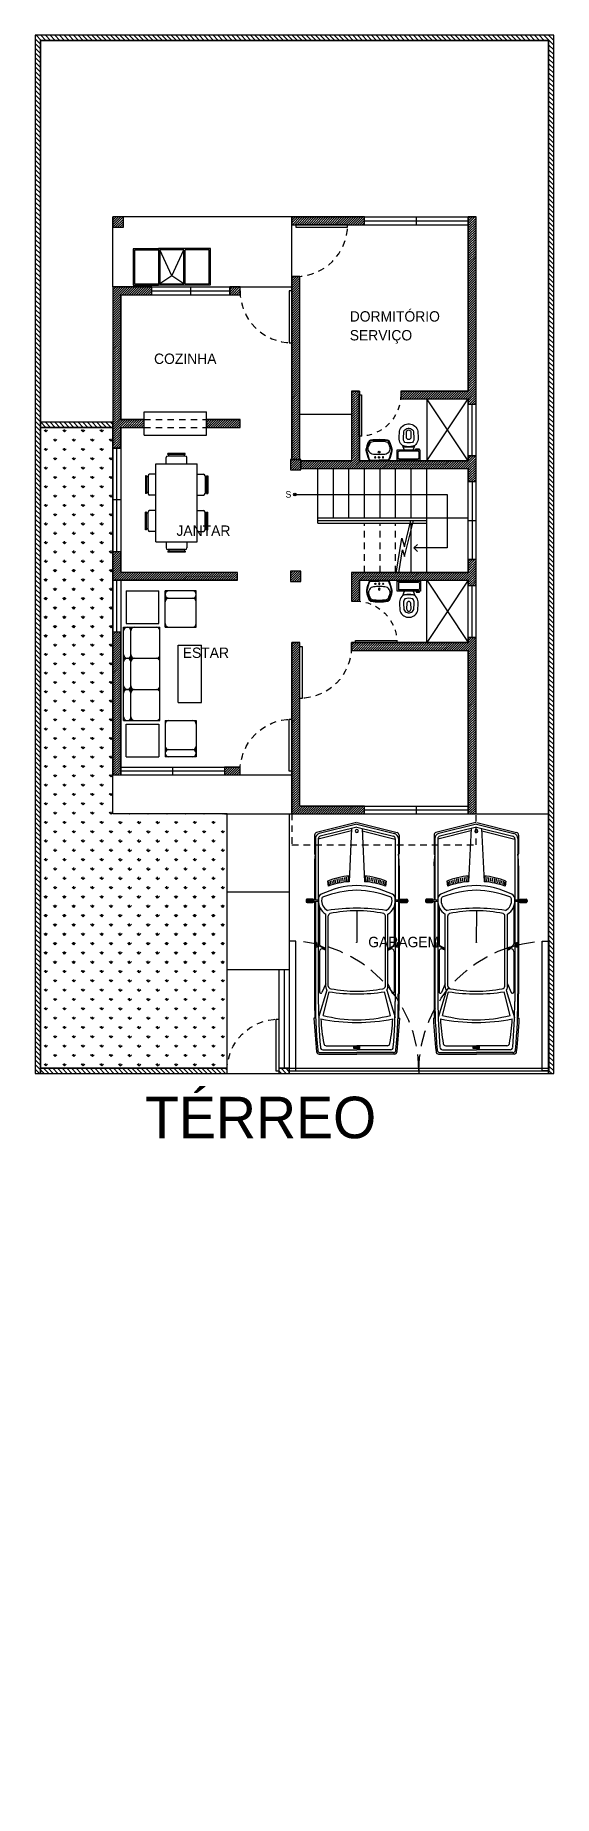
# Model space of a CAD drawing. Extents: x 200 to 603, y 80 to 468.
# Drawn here: x 200.32 to 210.32, y 126.61 to 160.52 of the extents above; entities that cross this region are included whole.
import ezdxf
from ezdxf.enums import TextEntityAlignment as Align

# ---------------------------------------------------------------- set-up
doc = ezdxf.new("R2010")
doc.units = 0
for name, pattern in [('CONTINUA', [0]), ('DASHED', [19.05, 12.7, -6.35]), ('RAYITAS', [0.375, 0.25, -0.125])]:
    doc.linetypes.add(name, pattern=pattern)
doc.layers.get('0').update_dxf_attribs({"linetype": 'CONTINUOUS'})
for name, color, linetype in [('PAREDES', 6, 'CONTINUOUS'), ('SANITARIOSYMUEBLES', 4, 'CONTINUA'), ('TEXTO', 5, 'CONTINUOUS')]:
    doc.layers.add(name, color=color, linetype=linetype)
doc.styles.add('ROMAND', font='romand', dxfattribs={"height": 0.175})
doc.styles.get("Standard").update_dxf_attribs({"font": 'stylu.ttf', "height": 0.45})
doc.styles.add('STYLE1', font='stylu.ttf', dxfattribs={"height": 0.2})
pattern_1 = [(45, (0.979372, 0.395515), (-0.0224506403, 0.0224506403), [])]
pattern_2 = [(135, (0.97937, 0.395515), (-0.04490128, -0.04490128), [])]

msp = doc.modelspace()

# ---------------------------------------------------------------- texts
at = {"style": 'STYLE1'}
for s, height, p in [('DORMITÓRIO', 0.2, (206.381, 155.005)), ('SERVIÇO', 0.2, (206.381, 154.642)), ('COZINHA', 0.2, (202.608, 154.189)), ('JANTAR', 0.2, (203.04, 150.878)), ('ESTAR', 0.2, (203.161, 148.526)), ('GARAGEM', 0.2, (206.738, 142.954)), ('TÉRREO', 0.8, (202.434, 139.274))]:
    msp.add_text(s, height=height, dxfattribs=at).set_placement(p)
at = {"char_height": 0.175, "attachment_point": 6, "style": 'ROMAND'}
for insert in [(207.384, 126.607), (207.897, 126.607)]:
    msp.add_mtext('\\A1;', dxfattribs=dict(at, insert=insert))
at = {"layer": 'TEXTO', "color": 7}
msp.add_text('S', height=0.125, dxfattribs=at).set_placement((205.198, 151.614), align=Align.CENTER)

# ---------------------------------------------------------------- blocks, each defined once
blk = doc.blocks.new('PUERTAS')
at = {"color": 1}
blk.add_lwpolyline([(131.117, 63.342), (132.117, 63.342), (132.117, 63.392), (131.117, 63.392)], close=True, dxfattribs=at)
at = {"color": 1, "linetype": 'DASHED', "ltscale": 0.01}
blk.add_arc((132.117, 63.342), 1, 90, 180, dxfattribs=at)
blk = doc.blocks.new('SANITARIO')
at = {"color": 4}
for points in [[(103.724, 85.832), (103.724, 86.281)], [(103.724, 86.281), (103.916, 86.281)], [(103.748, 86.249), (103.746, 86.238)], [(103.746, 85.875), (103.746, 86.238)], [(103.756, 86.257), (103.748, 86.249)], [(103.767, 86.26), (103.756, 86.257)], [(103.767, 86.26), (103.874, 86.26)], [(103.884, 86.257), (103.874, 86.26)], [(103.892, 86.249), (103.884, 86.257)], [(103.895, 86.238), (103.892, 86.249)], [(103.895, 86.238), (103.895, 85.875)], [(103.916, 86.281), (103.916, 85.832)], [(103.927, 86.217), (103.916, 86.217)], [(103.916, 86.196), (103.938, 86.196)], [(103.916, 86.142), (104.002, 86.174)], [(103.938, 86.26), (103.927, 86.26)], [(103.927, 86.26), (103.927, 86.217)], [(103.938, 86.196), (103.938, 86.26)], [(104.002, 86.174), (103.99, 86.136)], [(104.022, 86.194), (104.002, 86.174)], [(104.045, 86.211), (104.022, 86.194)], [(104.071, 86.224), (104.045, 86.211)], [(104.084, 86.145), (104.066, 86.131)], [(104.098, 86.233), (104.071, 86.224)], [(104.105, 86.154), (104.084, 86.145)], [(104.126, 86.238), (104.098, 86.233)], [(104.127, 86.158), (104.105, 86.154)], [(104.154, 86.238), (104.126, 86.238)], [(104.149, 86.157), (104.127, 86.158)], [(104.271, 86.152), (104.149, 86.157)], [(104.283, 86.233), (104.154, 86.238)], [(104.291, 86.142), (104.271, 86.152)], [(104.31, 86.225), (104.283, 86.233)], [(104.335, 86.212), (104.31, 86.225)], [(104.358, 86.195), (104.335, 86.212)], [(104.379, 86.175), (104.358, 86.195)], [(104.395, 86.152), (104.379, 86.175)], [(104.408, 86.126), (104.395, 86.152)], [(103.916, 85.832), (103.724, 85.832)], [(103.746, 85.875), (103.748, 85.864)], [(103.748, 85.864), (103.756, 85.857)], [(103.756, 85.857), (103.767, 85.854)], [(103.767, 85.854), (103.874, 85.854)], [(103.874, 85.854), (103.884, 85.857)], [(103.884, 85.857), (103.892, 85.864)], [(103.892, 85.864), (103.895, 85.875)], [(104.002, 85.939), (103.916, 85.971)], [(103.981, 85.971), (103.981, 86.142)], [(103.981, 86.142), (103.991, 86.142)], [(103.983, 86.097), (103.981, 86.057)], [(103.981, 86.057), (103.983, 86.017)], [(103.991, 85.971), (103.981, 85.971)], [(103.99, 86.136), (103.983, 86.097)], [(103.983, 86.017), (103.99, 85.977)], [(103.99, 85.977), (104.002, 85.939)], [(104.002, 85.939), (104.022, 85.919)], [(104.022, 85.919), (104.045, 85.902)], [(104.045, 85.902), (104.071, 85.889)], [(104.058, 86.094), (104.055, 86.057)], [(104.055, 86.057), (104.058, 86.019)], [(104.066, 86.131), (104.058, 86.094)], [(104.058, 86.019), (104.066, 85.982)], [(104.066, 85.982), (104.084, 85.969)], [(104.071, 85.889), (104.098, 85.88)], [(104.084, 85.969), (104.105, 85.959)], [(104.098, 85.88), (104.126, 85.875)], [(104.105, 85.959), (104.127, 85.955)], [(104.121, 86.07), (104.119, 86.057)], [(104.119, 86.057), (104.121, 86.043)], [(104.128, 86.082), (104.121, 86.07)], [(104.121, 86.043), (104.128, 86.032)], [(104.126, 85.875), (104.154, 85.875)], [(104.127, 85.955), (104.149, 85.956)], [(104.137, 86.091), (104.128, 86.082)], [(104.128, 86.032), (104.137, 86.022)], [(104.149, 86.097), (104.137, 86.091)], [(104.137, 86.022), (104.149, 86.016)], [(104.262, 86.099), (104.149, 86.097)], [(104.149, 86.016), (104.262, 86.014)], [(104.149, 85.956), (104.271, 85.961)], [(104.154, 85.875), (104.283, 85.88)], [(104.275, 86.097), (104.262, 86.099)], [(104.262, 86.014), (104.275, 86.016)], [(104.271, 85.961), (104.291, 85.971)], [(104.287, 86.091), (104.275, 86.097)], [(104.275, 86.016), (104.287, 86.022)], [(104.283, 85.88), (104.31, 85.889)], [(104.297, 86.082), (104.287, 86.091)], [(104.287, 86.022), (104.297, 86.032)], [(104.308, 86.128), (104.291, 86.142)], [(104.291, 85.971), (104.308, 85.986)], [(104.303, 86.07), (104.297, 86.082)], [(104.297, 86.032), (104.303, 86.043)], [(104.305, 86.057), (104.303, 86.07)], [(104.303, 86.043), (104.305, 86.057)], [(104.322, 86.11), (104.308, 86.128)], [(104.308, 85.986), (104.322, 86.003)], [(104.31, 85.889), (104.335, 85.902)], [(104.331, 86.09), (104.322, 86.11)], [(104.322, 86.003), (104.331, 86.024)], [(104.336, 86.068), (104.331, 86.09)], [(104.331, 86.024), (104.336, 86.045)], [(104.335, 85.902), (104.358, 85.918)], [(104.336, 86.045), (104.336, 86.068)], [(104.358, 85.918), (104.379, 85.938)], [(104.379, 85.938), (104.395, 85.962)], [(104.395, 85.962), (104.408, 85.987)], [(104.417, 86.099), (104.408, 86.126)], [(104.408, 85.987), (104.417, 86.014)], [(104.422, 86.071), (104.417, 86.099)], [(104.417, 86.014), (104.422, 86.042)], [(104.422, 86.042), (104.422, 86.071)]]:
    blk.add_lwpolyline(points, dxfattribs=at)
blk = doc.blocks.new('AQ-L2')
at = {"layer": 'SANITARIOSYMUEBLES'}
for p, q in [((-0.245, 0), (0, 0)), ((0.245, 0), (0, 0)), ((-0.245, -0.405), (-0.267, -0.344)), ((0.245, -0.405), (0.267, -0.344))]:
    blk.add_line(p, q, dxfattribs=at)
for centre in [(-0.1, -0.07), (0.1, -0.07)]:
    blk.add_circle(centre, 0.015, dxfattribs=at)
for centre, radius, start, end in [((-0.245, -0.012), 0.012, 90, 157.9703), ((-0.229, -0.012), 0.012, 90, 157.7168), ((0.229, -0.012), 0.012, 22.2832, 90), ((0.245, -0.012), 0.012, 22.0297, 90), ((-0.257, -0.259), 0.073, 168.0989, 193.4943), ((1.041, -0.533), 1.4, 157.9703, 168.0989), ((1.033, 0.051), 1.4, 193.4943, 201.7942), ((-0.257, -0.259), 0.058, 166.9973, 194.5958), ((1.041, -0.533), 1.385, 157.7168, 168.0989), ((1.033, 0.051), 1.385, 193.5404, 201.7942), ((-0.129, -0.293), 0.147, 95.9278, 200.2492), ((-0.142, -0.367), 0.11, 200.2492, 263.1661), ((0, -1.539), 1.4, 90, 95.9278), ((0, -0.205), 0.024, 90, 270), ((0, -0.07), 0.0175, 90, 270), ((0, -0.07), 0.0175, 270, 90), ((0, -1.539), 1.4, 84.0722, 90), ((0, -0.205), 0.024, 270, 90), ((0.129, -0.293), 0.147, 339.7508, 84.0722), ((0.142, -0.367), 0.11, 276.8339, 339.7508), ((-1.041, -0.533), 1.385, 11.9011, 22.2832), ((-1.033, 0.051), 1.385, 338.2058, 346.4596), ((-1.041, -0.533), 1.4, 11.9011, 22.0297), ((-1.033, 0.051), 1.4, 338.2058, 346.5057), ((0.257, -0.259), 0.058, 345.4042, 13.0027), ((0.257, -0.259), 0.073, 346.5057, 11.9011), ((-0.199, -0.442), 0.073, 201.7942, 261.3738), ((-0.199, -0.442), 0.058, 201.7942, 261.3738), ((0, 0.87), 1.4, 261.3738, 270), ((0, 0.87), 1.385, 261.3738, 270), ((0, 0.815), 1.3, 263.1661, 270), ((0, 0.815), 1.3, 270, 276.8339), ((0, 0.87), 1.385, 270, 278.6262), ((0, 0.87), 1.4, 270, 278.6262), ((0.199, -0.442), 0.058, 278.6262, 338.2058), ((0.199, -0.442), 0.073, 278.6262, 338.2058)]:
    blk.add_arc(centre, radius, start, end, dxfattribs=at)
blk = doc.blocks.new('LAVABO1')
at = {"color": 7}
blk.add_blockref('AQ-L2', (0, 0), dxfattribs=at)
blk = doc.blocks.new('LAVADERO')
at = {"layer": 'SANITARIOSYMUEBLES'}
for p, q in [((109.811, 133.891), (109.811, 132.891)), ((110.511, 133.891), (109.811, 133.891)), ((109.836, 133.866), (109.836, 133.403)), ((110.486, 133.866), (109.836, 133.866)), ((110.486, 133.403), (110.486, 133.866)), ((110.511, 132.891), (110.511, 133.891)), ((110.486, 133.403), (109.836, 133.403)), ((110.336, 133.147), (109.836, 133.378)), ((109.836, 133.378), (109.836, 132.916)), ((110.486, 133.378), (109.836, 133.378)), ((110.486, 133.378), (110.336, 133.147)), ((110.486, 132.916), (110.486, 133.378)), ((110.336, 133.147), (109.836, 132.916)), ((110.336, 133.147), (110.486, 132.916)), ((109.811, 132.891), (110.511, 132.891)), ((109.836, 132.916), (110.486, 132.916))]:
    blk.add_line(p, q, dxfattribs=at)
blk = doc.blocks.new('Rcochepl')
at = {"color": 3}
for p, q in [((-0.025, 2.382), (-0.795, 2.189)), ((-0.01, 2.382), (0.76, 2.189)), ((-0.833, 2.141), (-0.833, 1.781)), ((-0.817, 2.075), (-0.817, 0.892)), ((-0.122, 2.221), (-0.76, 2.062)), ((-0.76, 2.07), (-0.76, -1.063)), ((-0.017, 2.353), (-0.742, 2.172)), ((-0.017, 2.295), (-0.722, 2.119)), ((-0.12, 2.269), (-0.166, 1.243)), ((-0.017, 2.353), (0.707, 2.172)), ((-0.017, 2.295), (0.688, 2.119)), ((0.085, 2.269), (0.131, 1.243)), ((0.088, 2.221), (0.725, 2.062)), ((0.725, 2.07), (0.725, -1.063)), ((0.783, 2.075), (0.783, 0.89)), ((0.798, 2.141), (0.798, 1.781)), ((-0.833, 1.548), (-0.833, 0.89)), ((0.798, 1.548), (0.798, 0.888)), ((-0.584, 1.254), (-0.57, 1.159)), ((-0.562, 1.243), (-0.553, 1.185)), ((-0.534, 1.253), (-0.525, 1.194)), ((-0.501, 1.262), (-0.492, 1.206)), ((-0.47, 1.274), (-0.461, 1.212)), ((-0.441, 1.287), (-0.428, 1.221)), ((-0.401, 1.296), (-0.392, 1.229)), ((-0.366, 1.304), (-0.359, 1.233)), ((-0.327, 1.311), (-0.323, 1.247)), ((-0.292, 1.32), (-0.289, 1.253)), ((-0.254, 1.327), (-0.25, 1.254)), ((-0.221, 1.333), (-0.216, 1.251)), ((-0.183, 1.335), (-0.183, 1.259)), ((0.148, 1.335), (0.148, 1.259)), ((0.186, 1.333), (0.181, 1.251)), ((0.219, 1.327), (0.216, 1.254)), ((0.257, 1.32), (0.254, 1.253)), ((0.292, 1.311), (0.288, 1.247)), ((0.332, 1.304), (0.325, 1.233)), ((0.366, 1.296), (0.358, 1.229)), ((0.406, 1.287), (0.394, 1.221)), ((0.435, 1.274), (0.427, 1.212)), ((0.466, 1.262), (0.458, 1.206)), ((0.499, 1.253), (0.491, 1.194)), ((0.527, 1.243), (0.518, 1.185)), ((0.549, 1.254), (0.536, 1.159)), ((-0.997, 0.886), (-0.997, 0.866)), ((-0.847, 0.883), (-0.997, 0.883)), ((-0.847, 0.868), (-0.997, 0.868)), ((-0.849, 0.896), (-0.995, 0.896)), ((-0.849, 0.858), (-0.995, 0.858)), ((-0.852, 0.853), (-0.992, 0.853)), ((-0.853, 0.9), (-0.991, 0.9)), ((-0.855, 0.85), (-0.989, 0.85)), ((-0.857, 0.903), (-0.987, 0.903)), ((-0.859, 0.848), (-0.985, 0.848)), ((-0.861, 0.905), (-0.983, 0.905)), ((-0.867, 0.906), (-0.977, 0.906)), ((-0.977, 0.846), (-0.867, 0.846)), ((-0.847, 0.866), (-0.847, 0.886)), ((-0.833, 0.865), (-0.833, -0.917)), ((-0.817, 0.865), (-0.817, -0.917)), ((-0.737, 0.759), (-0.737, 0.048)), ((-0.017, 0.683), (-0.018, 0.08)), ((0.703, 0.759), (0.703, 0.048)), ((0.783, 0.863), (0.783, -0.917)), ((0.798, 0.863), (0.798, -0.917)), ((0.813, 0.864), (0.813, 0.884)), ((0.813, 0.881), (0.963, 0.88)), ((0.813, 0.865), (0.963, 0.865)), ((0.814, 0.856), (0.961, 0.856)), ((0.815, 0.894), (0.96, 0.893)), ((0.817, 0.851), (0.958, 0.851)), ((0.819, 0.898), (0.957, 0.898)), ((0.821, 0.848), (0.954, 0.847)), ((0.823, 0.901), (0.953, 0.901)), ((0.825, 0.845), (0.95, 0.845)), ((0.827, 0.903), (0.949, 0.903)), ((0.833, 0.904), (0.943, 0.904)), ((0.943, 0.844), (0.833, 0.844)), ((0.963, 0.884), (0.963, 0.864)), ((-0.617, -0.781), (-0.617, 0.617)), ((-0.567, -0.767), (-0.567, 0.583)), ((0.533, -0.767), (0.533, 0.583)), ((0.583, -0.781), (0.583, 0.617)), ((-0.795, 0.075), (-0.805, 0.075)), ((-0.805, 0.075), (-0.805, 0.005)), ((-0.805, 0.005), (-0.795, 0.005)), ((-0.803, 0.075), (-0.803, 0.005)), ((-0.8, 0.075), (-0.8, 0.005)), ((-0.798, 0.075), (-0.798, 0.005)), ((-0.795, 0.005), (-0.795, 0.075)), ((-0.617, -0.06), (-0.76, 0.013)), ((-0.617, -0.044), (-0.71, 0.003)), ((0.583, -0.06), (0.725, 0.013)), ((0.583, -0.044), (0.675, 0.003)), ((0.76, 0.075), (0.77, 0.075)), ((0.76, 0.005), (0.76, 0.075)), ((0.77, 0.005), (0.76, 0.005)), ((0.763, 0.075), (0.763, 0.005)), ((0.766, 0.075), (0.766, 0.005)), ((0.768, 0.075), (0.768, 0.005)), ((0.77, 0.075), (0.77, 0.005)), ((-0.737, -0.098), (-0.737, -0.881)), ((-0.617, -0.077), (-0.665, -0.053)), ((0.583, -0.077), (0.63, -0.053)), ((0.703, -0.098), (0.703, -0.881)), ((-0.594, -0.846), (-0.754, -1.37)), ((-0.617, -0.724), (-0.689, -0.891)), ((-0.669, -1.331), (-0.551, -0.877)), ((0.634, -1.331), (0.517, -0.877)), ((0.559, -0.846), (0.719, -1.37)), ((0.583, -0.724), (0.655, -0.891)), ((-0.811, -1.387), (-0.845, -1.387)), ((0.777, -1.387), (0.81, -1.387)), ((-0.671, -1.993), (-0.017, -1.993)), ((-0.606, -1.916), (-0.017, -1.916)), ((-0.076, -1.972), (-0.076, -1.916)), ((-0.017, -1.93), (-0.076, -1.93)), ((-0.017, -1.941), (-0.076, -1.941)), ((-0.017, -1.951), (-0.076, -1.951)), ((-0.017, -1.962), (-0.076, -1.962)), ((-0.017, -1.972), (-0.076, -1.972)), ((0.571, -1.916), (-0.017, -1.916)), ((-0.017, -1.93), (0.041, -1.93)), ((-0.017, -1.941), (0.041, -1.941)), ((-0.017, -1.951), (0.041, -1.951)), ((-0.017, -1.962), (0.041, -1.962)), ((-0.017, -1.972), (0.041, -1.972)), ((0.636, -1.993), (-0.017, -1.993)), ((0.041, -1.972), (0.041, -1.916)), ((-0.744, -2.076), (-0.017, -2.076)), ((-0.722, -2.047), (-0.017, -2.047)), ((0.687, -2.047), (-0.017, -2.047)), ((0.71, -2.076), (-0.017, -2.076))]:
    blk.add_line(p, q, dxfattribs=at)
blk.add_circle((-0.018, 0.075), 0.005, dxfattribs=at)
for centre, radius, start, end in [((-0.783, 2.141), 0.05, 104.0361, 180), ((-0.717, 2.075), 0.1, 104.0361, 180), ((-0.71, 2.07), 0.05, 104.036, 180), ((-0.017, 2.219), 0.03, 90, 270), ((-0.017, 2.219), 0.03, 270, 90), ((0.675, 2.07), 0.05, 0, 75.964), ((0.683, 2.075), 0.1, 0, 75.9639), ((0.748, 2.141), 0.05, 0, 75.9639), ((-0.822, 1.781), 0.0109, 180.8041, 295.3425), ((0.332, 1.579), 1.166, 170.5096, 181.5563), ((0.787, 1.781), 0.0109, 244.6576, 359.196), ((-0.367, 1.579), 1.166, 358.4437, 9.4904), ((0.041, -0.527), 1.7, 91.9639, 115.9865), ((0.041, -0.902), 1.983, 91.6727, 110.7397), ((-0.057, -0.04), 1.397, 94.333, 112.1703), ((-0.055, -0.288), 1.536, 94.1843, 109.5818), ((-0.076, -0.527), 1.7, 64.0134, 88.036), ((-0.075, -0.902), 1.983, 69.2601, 88.3272), ((0.022, -0.04), 1.397, 67.8297, 85.667), ((0.021, -0.288), 1.536, 70.4182, 85.8157), ((-0.977, 0.886), 0.02, 90, 180), ((-0.977, 0.866), 0.02, 180, 270), ((-0.867, 0.886), 0.02, 0, 90), ((-0.867, 0.866), 0.02, 270, 0), ((-0.807, 0.684), 0.208, 77.1289, 101.1769), ((-0.826, 0.588), 0.277, 76.2245, 94.3475), ((-0.66, 0.911), 0.1, 115.9865, 190.4193), ((-0.461, 0.872), 0.298, 175.8164, 238.369), ((-0.484, 0.878), 0.212, 171.0726, 243.0752), ((-0.644, 0.906), 0.05, 110.7397, 173.8333), ((-0.017, -2.892), 3.625, 90, 98.933), ((-0.017, -1.842), 2.525, 90, 101.8798), ((-0.017, -2.892), 3.625, 81.067, 90), ((-0.017, -1.842), 2.525, 78.1201, 90), ((0.449, 0.878), 0.212, 296.9261, 8.9287), ((0.426, 0.872), 0.298, 301.6306, 4.1832), ((0.609, 0.906), 0.05, 6.1664, 69.26), ((0.625, 0.911), 0.1, 349.5826, 64.0154), ((0.772, 0.682), 0.208, 78.6773, 102.7253), ((0.791, 0.586), 0.277, 85.5065, 103.6295), ((0.833, 0.884), 0.02, 89.8689, 179.8689), ((0.833, 0.864), 0.02, 179.8688, 269.8688), ((0.943, 0.884), 0.02, 359.8688, 89.8688), ((0.943, 0.864), 0.02, 269.847, 359.847), ((-0.517, 0.583), 0.05, 113.2852, 180), ((0.483, 0.583), 0.05, 0, 66.7148), ((-0.809, 0.041), 0.0558, 261.6382, 330.0821), ((-0.687, 0.048), 0.05, 180, 242.9445), ((0.653, 0.048), 0.05, 297.0577, 0.0022), ((0.775, 0.041), 0.0558, 209.9179, 278.3618), ((-0.687, -0.098), 0.05, 62.9445, 180), ((0.653, -0.098), 0.05, 0, 117.0555), ((9.74, -1.023), 10.573, 179.4234, 181.9739), ((9.588, -1.022), 10.405, 179.4194, 185.3986), ((-0.712, -0.881), 0.025, 180, 336.7595), ((-0.517, -0.781), 0.1, 180, 220.0209), ((-0.517, -0.767), 0.05, 180, 270), ((-0.017, 2.708), 3.625, 261.5305, 270), ((-0.017, 1.658), 2.525, 258.5781, 270), ((-0.017, 1.658), 2.525, 270, 281.4219), ((-0.017, 2.708), 3.625, 270, 278.4695), ((0.483, -0.767), 0.05, 270, 360), ((0.483, -0.781), 0.1, 319.9829, 0.0037), ((0.678, -0.881), 0.025, 203.2238, 359.9833), ((-9.622, -1.022), 10.405, 354.6014, 0.5806), ((-9.775, -1.023), 10.573, 358.0261, 0.5766), ((10.732, -0.99), 11.492, 180.3654, 184.7761), ((-0.017, 1.108), 2.525, 255.0525, 270), ((-0.017, 1.108), 2.525, 270, 284.9475), ((-10.767, -0.99), 11.492, 355.2239, 359.6346), ((13.18, -0.597), 14.047, 183.226, 185.8605), ((-0.017, 2.158), 3.625, 258.9727, 270), ((3.019, -1.204), 3.735, 183.0109, 190.3581), ((-0.017, 2.158), 3.625, 270, 281.0273), ((-3.054, -1.204), 3.735, 349.6419, 356.9891), ((-13.214, -0.597), 14.047, 354.1395, 356.774), ((-0.744, -2.026), 0.05, 185.8604, 270), ((-0.722, -1.997), 0.05, 185.3986, 270), ((-0.671, -1.943), 0.05, 184.7761, 270), ((-0.606, -1.866), 0.05, 190.3582, 270), ((0.571, -1.866), 0.05, 270, 349.6418), ((0.636, -1.943), 0.05, 270, 355.2239), ((0.687, -1.997), 0.05, 270, 354.6014), ((0.71, -2.026), 0.05, 270, 354.1396)]:
    blk.add_arc(centre, radius, start, end, dxfattribs=at)
blk = doc.blocks.new('Mesasalo')
at = {"color": 3}
for p, q in [((-0.762, 0.42), (0.738, 0.42)), ((-0.762, 0.42), (-0.762, -0.38)), ((-0.562, 0.42), (-0.562, 0.54)), ((-0.532, 0.6), (-0.532, 0.62)), ((-0.532, 0.62), (-0.192, 0.62)), ((-0.532, 0.6), (-0.192, 0.6)), ((-0.532, 0.57), (-0.192, 0.57)), ((-0.512, 0.57), (-0.512, 0.6)), ((-0.212, 0.57), (-0.212, 0.6)), ((-0.192, 0.6), (-0.192, 0.62)), ((-0.162, 0.42), (-0.162, 0.54)), ((0.138, 0.42), (0.138, 0.54)), ((0.508, 0.62), (0.168, 0.62)), ((0.168, 0.6), (0.168, 0.62)), ((0.508, 0.6), (0.168, 0.6)), ((0.508, 0.57), (0.168, 0.57)), ((0.188, 0.57), (0.188, 0.6)), ((0.488, 0.57), (0.488, 0.6)), ((0.508, 0.6), (0.508, 0.62)), ((0.538, 0.42), (0.538, 0.54)), ((0.738, 0.42), (0.738, -0.38)), ((-0.962, -0.149), (-0.962, 0.191)), ((-0.942, 0.191), (-0.962, 0.191)), ((-0.942, -0.149), (-0.942, 0.191)), ((-0.912, 0.17), (-0.942, 0.17)), ((-0.912, -0.149), (-0.912, 0.191)), ((-0.762, 0.221), (-0.882, 0.221)), ((0.738, 0.221), (0.858, 0.221)), ((0.888, -0.149), (0.888, 0.191)), ((0.888, 0.17), (0.918, 0.17)), ((0.918, 0.191), (0.938, 0.191)), ((0.918, -0.149), (0.918, 0.191)), ((0.938, -0.149), (0.938, 0.191)), ((-0.942, -0.149), (-0.962, -0.149)), ((-0.912, -0.13), (-0.942, -0.13)), ((-0.762, -0.179), (-0.882, -0.179)), ((0.738, -0.179), (0.858, -0.179)), ((0.888, -0.13), (0.918, -0.13)), ((0.918, -0.149), (0.938, -0.149)), ((-0.762, -0.38), (0.738, -0.38)), ((-0.562, -0.38), (-0.562, -0.5)), ((-0.532, -0.529), (-0.192, -0.529)), ((-0.532, -0.559), (-0.192, -0.559)), ((-0.532, -0.559), (-0.532, -0.58)), ((-0.532, -0.58), (-0.192, -0.58)), ((-0.512, -0.529), (-0.512, -0.559)), ((-0.212, -0.529), (-0.212, -0.559)), ((-0.192, -0.559), (-0.192, -0.58)), ((-0.162, -0.38), (-0.162, -0.5)), ((0.138, -0.38), (0.138, -0.5)), ((0.508, -0.529), (0.168, -0.529)), ((0.168, -0.559), (0.168, -0.58)), ((0.508, -0.559), (0.168, -0.559)), ((0.508, -0.58), (0.168, -0.58)), ((0.188, -0.529), (0.188, -0.559)), ((0.488, -0.529), (0.488, -0.559)), ((0.508, -0.559), (0.508, -0.58)), ((0.538, -0.38), (0.538, -0.5))]:
    blk.add_line(p, q, dxfattribs=at)
for centre, start, end in [((-0.532, 0.54), 90, 180), ((-0.192, 0.54), 0, 90), ((0.168, 0.54), 90, 180), ((0.508, 0.54), 0, 90), ((-0.882, 0.191), 90, 180), ((0.858, 0.191), 0, 90), ((-0.882, -0.149), 180, 270), ((0.858, -0.149), 270, 360), ((-0.532, -0.5), 180, 270), ((-0.192, -0.5), 270, 360), ((0.168, -0.5), 180, 270), ((0.508, -0.5), 270, 360)]:
    blk.add_arc(centre, 0.03, start, end, dxfattribs=at)
blk = doc.blocks.new('Tresillo')
at = {"color": 3}
for p, q in [((-1.6, 1.4), (-1.6, 0.8)), ((-0.9, 1.4), (-1.6, 1.4)), ((-1.46, 0.8), (-1.46, 1.4)), ((-0.9, 0.8), (-0.9, 1.4)), ((-0.55, 1.05), (-0.55, 1.5)), ((0.55, 1.5), (-0.55, 1.5)), ((0.55, 1.05), (0.55, 1.5)), ((0.9, 0.8), (0.9, 1.4)), ((0.9, 1.4), (1.6, 1.4)), ((1.46, 0.8), (1.46, 1.4)), ((1.6, 1.4), (1.6, 0.8)), ((0.55, 1.05), (-0.55, 1.05)), ((-0.9, 0.8), (-1.6, 0.8)), ((-0.97, 0.68), (-1.6, 0.68)), ((-1.6, 0.05), (-1.6, 0.68)), ((-0.97, 0.05), (-0.97, 0.68)), ((-0.9, 0), (-0.9, 0.7)), ((0.9, 0.7), (-0.9, 0.7)), ((-0.3, 0), (-0.3, 0.7)), ((0.3, 0), (0.3, 0.7)), ((0.9, 0.8), (1.6, 0.8)), ((0.9, 0), (0.9, 0.7)), ((0.97, 0.05), (0.97, 0.68)), ((0.97, 0.68), (1.6, 0.68)), ((1.6, 0.05), (1.6, 0.68)), ((-1.6, 0.05), (-0.97, 0.05)), ((0.9, 0.14), (-0.9, 0.14)), ((0.9, 0), (-0.9, 0)), ((1.6, 0.05), (0.97, 0.05))]:
    blk.add_line(p, q, dxfattribs=at)
for centre, start, end in [((-1.53, 1.33), 0, 180), ((-1.39, 1.33), 90, 180), ((-0.97, 1.33), 0, 90), ((0.97, 1.33), 90, 180), ((1.39, 1.33), 0, 90), ((1.53, 1.33), 0, 180), ((-1.53, 0.87), 180, 360), ((-1.39, 0.87), 180, 270), ((-0.97, 0.87), 270, 360), ((-0.83, 0.63), 90, 180), ((-0.37, 0.63), 0, 90), ((-0.23, 0.63), 90, 180), ((0.23, 0.63), 0, 90), ((0.37, 0.63), 90, 180), ((0.83, 0.63), 0, 90), ((0.97, 0.87), 180, 270), ((1.39, 0.87), 270, 360), ((1.53, 0.87), 180, 360), ((-0.83, 0.21), 180, 270), ((-0.83, 0.07), 90, 270), ((-0.37, 0.21), 270, 360), ((-0.37, 0.07), 270, 90), ((-0.23, 0.21), 180, 270), ((-0.23, 0.07), 90, 270), ((0.23, 0.21), 270, 360), ((0.23, 0.07), 270, 90), ((0.37, 0.21), 180, 270), ((0.37, 0.07), 90, 270), ((0.83, 0.21), 270, 360), ((0.83, 0.07), 270, 90)]:
    blk.add_arc(centre, 0.07, start, end, dxfattribs=at)

# ---------------------------------------------------------------- hatches: boundary and pattern name
h = msp.add_hatch()
h.set_pattern_fill('ANSI31', scale=0.02, angle=90, style=0)
h.set_pattern_definition(pattern_2)
h.paths.add_polyline_path([(200.416, 153.067), (200.416, 152.967), (201.816, 152.967), (201.816, 153.067)])
h = msp.add_hatch()
h.set_pattern_fill('GRASS', scale=0.01, style=0)
h.set_pattern_definition([(90, (0.97937, 0.39551), (-0.179605, 0.179605), [0.047625, -0.311585]), (45, (0.97937, 0.39551), (-0.17960512, 0.17960512), [0.047625, -0.206375]), (135, (0.97937, 0.39551), (-0.17960512, -0.17960512), [0.047625, -0.206375])])
h.paths.add_polyline_path([(200.416, 152.967), (200.416, 140.622), (204.016, 140.622), (204.016, 145.523), (201.816, 145.523), (201.816, 152.967)])
h = msp.add_hatch(color=7)
edge = h.paths.add_edge_path()
edge.add_arc((205.325, 151.672), 0.026, 0, 360)
h = msp.add_hatch()
h.set_pattern_fill('ANSI31', scale=0.02, angle=90, style=0)
h.set_pattern_definition(pattern_2)
h.paths.add_polyline_path([(200.416, 140.622), (200.416, 140.522), (204.016, 140.522), (204.016, 140.622)])
h = msp.add_hatch()
h.set_pattern_fill('ANSI31', scale=0.02, angle=90, style=0)
h.set_pattern_definition(pattern_2)
h.paths.add_polyline_path([(205.016, 140.622), (205.016, 140.522), (205.216, 140.522), (205.216, 140.622)])
at = {"layer": 'PAREDES'}
h = msp.add_hatch(dxfattribs=at)
h.set_pattern_fill('ANSI31', scale=0.02, angle=90, style=0)
h.set_pattern_definition([(135, (70.523236, 91.41939), (-0.04490128, -0.04490128), [])])
h.paths.add_polyline_path([(210.216, 140.522), (210.316, 140.522), (210.316, 160.522), (200.316, 160.522), (200.316, 140.522), (200.416, 140.522), (200.416, 160.422), (210.216, 160.422)])
h = msp.add_hatch(dxfattribs=at)
h.set_pattern_fill('ANSI31', scale=0.01, style=0)
h.set_pattern_definition(pattern_1)
h.paths.add_polyline_path([(201.816, 156.822), (202.016, 156.822), (202.016, 157.022), (201.816, 157.022)])
h = msp.add_hatch(dxfattribs=at)
h.set_pattern_fill('ANSI31', scale=0.01, style=0)
h.set_pattern_definition(pattern_1)
h.paths.add_polyline_path([(205.266, 157.022), (205.266, 156.872), (206.666, 156.872), (206.666, 157.022)])
h = msp.add_hatch(dxfattribs=at)
h.set_pattern_fill('ANSI31', scale=0.01, style=0)
h.set_pattern_definition(pattern_1)
h.paths.add_polyline_path([(208.666, 157.022), (208.666, 153.667), (207.366, 153.667), (207.366, 153.517), (208.666, 153.517), (208.666, 153.417), (208.816, 153.417), (208.816, 157.022)])
h = msp.add_hatch(dxfattribs=at)
h.set_pattern_fill('ANSI31', scale=0.01, style=0)
h.set_pattern_definition(pattern_1)
h.paths.add_polyline_path([(202.566, 155.672), (201.816, 155.672), (201.816, 152.569), (201.966, 152.569), (201.966, 152.967), (202.416, 152.967), (202.416, 153.117), (201.966, 153.117), (201.966, 155.522), (202.566, 155.522)])
h = msp.add_hatch(dxfattribs=at)
h.set_pattern_fill('ANSI31', scale=0.01, style=0)
h.set_pattern_definition(pattern_1)
h.paths.add_polyline_path([(204.066, 155.672), (204.066, 155.522), (204.266, 155.522), (204.266, 155.672)])
h = msp.add_hatch(dxfattribs=at)
h.set_pattern_fill('ANSI31', scale=0.01, style=0)
h.set_pattern_definition(pattern_1)
h.paths.add_polyline_path([(205.266, 155.872), (205.266, 152.347), (205.416, 152.347), (205.416, 155.872)])
h = msp.add_hatch(dxfattribs=at)
h.set_pattern_fill('ANSI31', scale=0.01, style=0)
h.set_pattern_definition(pattern_1)
h.paths.add_polyline_path([(206.416, 153.667), (206.416, 152.322), (205.441, 152.322), (205.441, 152.172), (208.666, 152.172), (208.666, 151.922), (208.816, 151.922), (208.816, 152.417), (208.666, 152.417), (208.666, 152.322), (206.566, 152.322), (206.566, 153.667)])
h = msp.add_hatch(dxfattribs=at)
h.set_pattern_fill('ANSI31', scale=0.01, style=0)
h.set_pattern_definition(pattern_1)
h.paths.add_polyline_path([(203.616, 153.117), (203.616, 152.967), (204.266, 152.967), (204.266, 153.117)])
h = msp.add_hatch(dxfattribs=at)
h.set_pattern_fill('ANSI31', scale=0.01, style=0)
h.set_pattern_definition([(45, (0.979372, 2.545515), (-0.0224506403, 0.0224506403), [])])
h.paths.add_polyline_path([(205.241, 152.347), (205.241, 152.147), (205.441, 152.147), (205.441, 152.347)])
h = msp.add_hatch(dxfattribs=at)
h.set_pattern_fill('ANSI31', scale=0.01, style=0)
h.set_pattern_definition(pattern_1)
h.paths.add_polyline_path([(201.816, 150.569), (201.816, 150.022), (204.216, 150.022), (204.216, 150.172), (201.966, 150.172), (201.966, 150.569)])
h = msp.add_hatch(dxfattribs=at)
h.set_pattern_fill('ANSI31', scale=0.01, style=0)
h.set_pattern_definition(pattern_1)
h.paths.add_polyline_path([(208.666, 150.422), (208.666, 150.172), (206.416, 150.172), (206.416, 149.622), (206.566, 149.622), (206.566, 150.022), (208.666, 150.022), (208.666, 149.922), (208.816, 149.922), (208.816, 150.422)])
h = msp.add_hatch(dxfattribs=at)
h.set_pattern_fill('ANSI31', scale=0.01, style=0)
h.set_pattern_definition(pattern_1)
h.paths.add_polyline_path([(205.241, 150.197), (205.241, 149.997), (205.441, 149.997), (205.441, 150.197)])
h = msp.add_hatch(dxfattribs=at)
h.set_pattern_fill('ANSI31', scale=0.01, style=0)
h.set_pattern_definition(pattern_1)
h.paths.add_polyline_path([(201.816, 149.022), (201.816, 146.272), (201.966, 146.272), (201.966, 149.022)])
h = msp.add_hatch(dxfattribs=at)
h.set_pattern_fill('ANSI31', scale=0.01, style=0)
h.set_pattern_definition(pattern_1)
h.paths.add_polyline_path([(206.416, 148.822), (206.416, 148.672), (208.666, 148.672), (208.666, 145.523), (208.816, 145.523), (208.816, 148.922), (208.666, 148.922), (208.666, 148.822)])
h = msp.add_hatch(dxfattribs=at)
h.set_pattern_fill('ANSI31', scale=0.01, style=0)
h.set_pattern_definition(pattern_1)
h.paths.add_polyline_path([(205.266, 148.822), (205.266, 145.523), (206.666, 145.523), (206.666, 145.673), (205.416, 145.673), (205.416, 148.822)])
h = msp.add_hatch(dxfattribs=at)
h.set_pattern_fill('ANSI31', scale=0.01, style=0)
h.set_pattern_definition(pattern_1)
h.paths.add_polyline_path([(203.966, 146.422), (203.966, 146.272), (204.266, 146.272), (204.266, 146.422)])

# ---------------------------------------------------------------- linework, layer by layer
at = {"color": 7}
for p, q in [((210.316, 160.522), (200.316, 160.522)), ((210.216, 160.422), (200.416, 160.422)), ((200.416, 160.422), (200.416, 140.522)), ((210.216, 140.522), (210.216, 160.422)), ((210.316, 140.522), (210.316, 160.522)), ((201.816, 155.672), (201.816, 157.022)), ((205.266, 157.022), (201.816, 157.022)), ((205.266, 157.022), (208.816, 157.022)), ((205.266, 156.872), (208.666, 156.872)), ((206.666, 156.872), (206.666, 157.022)), ((206.666, 156.947), (208.666, 156.947)), ((207.666, 156.872), (207.666, 157.022)), ((208.666, 153.667), (208.666, 157.022)), ((208.816, 145.523), (208.816, 157.022)), ((201.816, 155.672), (201.816, 146.272)), ((201.816, 155.672), (205.266, 155.672)), ((202.566, 155.522), (202.566, 155.672)), ((203.316, 155.522), (203.316, 155.672)), ((204.066, 155.522), (204.066, 155.672)), ((204.266, 155.522), (204.266, 155.672)), ((205.266, 155.872), (205.416, 155.872)), ((201.966, 155.522), (201.966, 153.117)), ((201.966, 155.522), (204.266, 155.522)), ((202.566, 155.597), (204.066, 155.597)), ((206.416, 153.667), (206.416, 152.322)), ((206.416, 153.667), (206.566, 153.667)), ((206.566, 153.667), (206.566, 152.322)), ((207.366, 153.667), (207.366, 153.517)), ((207.366, 153.667), (208.666, 153.667)), ((207.366, 153.517), (208.666, 153.517)), ((207.866, 153.517), (207.866, 152.322)), ((208.666, 152.322), (207.866, 153.517)), ((207.866, 152.322), (208.666, 153.517)), ((208.666, 152.322), (208.666, 153.517)), ((208.666, 153.417), (208.816, 153.417)), ((208.741, 152.417), (208.741, 153.417)), ((201.816, 152.967), (200.416, 152.967)), ((201.966, 153.117), (202.416, 153.117)), ((201.966, 152.967), (202.416, 152.967)), ((201.966, 152.967), (201.966, 150.172)), ((202.416, 152.817), (202.416, 153.267)), ((202.416, 153.267), (203.616, 153.267)), ((203.616, 152.817), (203.616, 153.267)), ((203.616, 153.117), (204.266, 153.117)), ((203.616, 152.967), (204.266, 152.967)), ((204.266, 152.967), (204.266, 153.117)), ((206.416, 153.217), (205.416, 153.217)), ((202.416, 152.817), (203.616, 152.817)), ((201.966, 152.569), (201.816, 152.569)), ((201.891, 150.569), (201.891, 152.569)), ((205.441, 152.322), (206.416, 152.322)), ((206.566, 152.322), (208.666, 152.322)), ((208.666, 152.417), (208.816, 152.417)), ((205.441, 152.172), (208.666, 152.172)), ((207.266, 151.222), (207.266, 152.172)), ((207.566, 151.222), (207.566, 152.172)), ((207.866, 151.172), (207.866, 152.172)), ((208.666, 150.172), (208.666, 152.172)), ((208.666, 151.922), (208.816, 151.922)), ((208.741, 151.922), (208.741, 150.422)), ((201.966, 151.569), (201.816, 151.569)), ((205.766, 151.222), (208.666, 151.222)), ((205.766, 151.172), (207.866, 151.172)), ((205.766, 151.122), (207.866, 151.122)), ((207.566, 150.172), (207.566, 151.122)), ((207.866, 150.172), (207.866, 151.172)), ((208.666, 151.172), (208.816, 151.172)), ((201.966, 150.569), (201.816, 150.569)), ((208.666, 150.422), (208.816, 150.422)), ((204.216, 150.022), (201.816, 150.022)), ((201.891, 149.022), (201.891, 150.022)), ((204.216, 150.172), (201.966, 150.172)), ((201.966, 150.022), (201.966, 146.272)), ((204.216, 150.022), (204.216, 150.172)), ((206.416, 150.172), (208.666, 150.172)), ((206.416, 150.172), (206.416, 149.622)), ((206.566, 150.022), (208.666, 150.022)), ((206.566, 150.022), (206.566, 149.622)), ((208.666, 150.022), (207.866, 148.822)), ((207.866, 150.022), (208.666, 148.822)), ((207.866, 148.822), (207.866, 150.022)), ((208.666, 148.822), (208.666, 150.022)), ((208.666, 149.922), (208.816, 149.922)), ((208.741, 148.922), (208.741, 149.922)), ((206.416, 149.622), (206.566, 149.622)), ((201.966, 149.022), (201.816, 149.022)), ((208.666, 148.922), (208.816, 148.922)), ((205.266, 145.523), (205.266, 148.822)), ((205.266, 148.822), (205.416, 148.822)), ((205.416, 145.673), (205.416, 148.822)), ((206.416, 148.672), (206.416, 148.822)), ((206.416, 148.822), (208.666, 148.822)), ((206.416, 148.672), (208.666, 148.672)), ((208.666, 145.523), (208.666, 148.672)), ((201.816, 146.272), (205.266, 146.272)), ((201.966, 146.422), (204.266, 146.422)), ((203.966, 146.347), (201.966, 146.347)), ((202.966, 146.422), (202.966, 146.272)), ((203.966, 146.422), (203.966, 146.272)), ((204.266, 146.272), (204.266, 146.422)), ((203.966, 145.523), (205.266, 145.523)), ((205.216, 145.523), (205.216, 140.522)), ((205.266, 145.523), (208.816, 145.523)), ((205.416, 145.673), (208.666, 145.673)), ((206.666, 145.523), (206.666, 145.673)), ((206.666, 145.598), (208.666, 145.598)), ((207.666, 145.523), (207.666, 145.673)), ((208.816, 145.523), (210.216, 145.523)), ((204.016, 144.023), (205.216, 144.023)), ((204.016, 142.523), (205.216, 142.523)), ((205.016, 142.523), (205.016, 140.522)), ((205.116, 142.523), (205.116, 140.622)), ((200.316, 140.522), (210.316, 140.522)), ((200.416, 140.622), (204.016, 140.622)), ((205.016, 140.622), (210.216, 140.622)), ((205.216, 140.572), (210.216, 140.572)), ((207.716, 140.622), (207.716, 140.522))]:
    msp.add_line(p, q, dxfattribs=at)
at = {"color": 7, "linetype": 'RAYITAS', "ltscale": 0.5}
for p, q in [((202.416, 153.117), (203.616, 153.117)), ((202.416, 152.967), (203.616, 152.967)), ((206.666, 150.172), (206.666, 151.122)), ((206.966, 150.172), (206.966, 151.122)), ((207.266, 150.172), (207.266, 151.122))]:
    msp.add_line(p, q, dxfattribs=at)
at = {"color": 7, "linetype": 'CONTINUA', "ltscale": 0.5}
for p, q in [((205.766, 151.122), (205.766, 152.172)), ((206.066, 151.222), (206.066, 152.172)), ((206.366, 151.222), (206.366, 152.172)), ((206.666, 151.222), (206.666, 152.172)), ((206.966, 151.222), (206.966, 152.172))]:
    msp.add_line(p, q, dxfattribs=at)
at = {"color": 7}
for points in [[(205.266, 152.347), (205.266, 154.617), (205.266, 157.022)], [(205.416, 152.347), (205.416, 154.617), (205.416, 155.872)], [(205.325, 151.672), (208.259, 151.672), (208.259, 150.644), (207.616, 150.644)], [(207.273, 150.158), (207.386, 150.83), (207.434, 150.669), (207.558, 151.172)], [(207.325, 150.165), (207.399, 150.608), (207.438, 150.477), (207.609, 151.172)], [(207.69, 150.577), (207.616, 150.644), (207.69, 150.711)], [(205.016, 140.622), (205.016, 140.522), (205.216, 140.522), (205.216, 140.622), (205.016, 140.622)]]:
    msp.add_lwpolyline(points, dxfattribs=at)
for points in [[(200.416, 153.067), (200.416, 152.967), (201.816, 152.967), (201.816, 153.067)], [(200.416, 152.967), (200.416, 140.622), (204.016, 140.622), (204.016, 145.523), (201.816, 145.523), (201.816, 152.967)], [(205.241, 152.147), (205.441, 152.147), (205.441, 152.347), (205.241, 152.347)], [(205.241, 149.997), (205.441, 149.997), (205.441, 150.197), (205.241, 150.197)], [(200.416, 140.622), (200.416, 140.522), (204.016, 140.522), (204.016, 140.622), (200.416, 140.622)]]:
    msp.add_lwpolyline(points, close=True, dxfattribs=at)
at = {"color": 7, "linetype": 'RAYITAS', "ltscale": 0.5}
for points in [[(203.966, 145.523), (201.816, 145.523), (201.816, 146.272)], [(205.266, 145.523), (205.266, 144.923), (208.816, 144.923), (208.816, 145.523)]]:
    msp.add_lwpolyline(points, dxfattribs=at)
at = {"color": 7}
msp.add_circle((205.325, 151.672), 0.026, dxfattribs=at)
at = {"layer": 'PAREDES', "color": 7}
for points in [[(210.216, 140.522), (210.316, 140.522), (210.316, 160.522), (200.316, 160.522), (200.316, 140.522), (200.416, 140.522), (200.416, 160.422), (210.216, 160.422), (210.216, 140.522)], [(205.241, 152.347), (205.241, 152.147), (205.441, 152.147), (205.441, 152.347), (205.241, 152.347)], [(205.241, 150.197), (205.241, 149.997), (205.441, 149.997), (205.441, 150.197), (205.241, 150.197)], [(203.966, 146.422), (203.966, 146.272), (204.266, 146.272), (204.266, 146.422), (203.966, 146.422)]]:
    msp.add_lwpolyline(points, dxfattribs=at)
for points in [[(201.816, 156.822), (202.016, 156.822), (202.016, 157.022), (201.816, 157.022)], [(205.266, 157.022), (205.266, 156.872), (206.666, 156.872), (206.666, 157.022)], [(208.666, 157.022), (208.666, 153.667), (207.366, 153.667), (207.366, 153.517), (208.666, 153.517), (208.666, 153.417), (208.816, 153.417), (208.816, 157.022)], [(202.566, 155.672), (201.816, 155.672), (201.816, 152.569), (201.966, 152.569), (201.966, 152.967), (202.416, 152.967), (202.416, 153.117), (201.966, 153.117), (201.966, 155.522), (202.566, 155.522)], [(204.066, 155.672), (204.066, 155.522), (204.266, 155.522), (204.266, 155.672)], [(205.266, 155.872), (205.266, 152.347), (205.416, 152.347), (205.416, 155.872)], [(206.416, 153.667), (206.416, 152.322), (205.441, 152.322), (205.441, 152.172), (208.666, 152.172), (208.666, 151.922), (208.816, 151.922), (208.816, 152.417), (208.666, 152.417), (208.666, 152.322), (206.566, 152.322), (206.566, 153.667)], [(203.616, 153.117), (203.616, 152.967), (204.266, 152.967), (204.266, 153.117)], [(201.816, 150.569), (201.816, 150.022), (204.216, 150.022), (204.216, 150.172), (201.966, 150.172), (201.966, 150.569)], [(208.666, 150.422), (208.666, 150.172), (206.416, 150.172), (206.416, 149.622), (206.566, 149.622), (206.566, 150.022), (208.666, 150.022), (208.666, 149.922), (208.816, 149.922), (208.816, 150.422)], [(201.816, 149.022), (201.816, 146.272), (201.966, 146.272), (201.966, 149.022)], [(206.416, 148.822), (206.416, 148.672), (206.416, 148.672), (208.666, 148.672), (208.666, 145.523), (208.816, 145.523), (208.816, 148.922), (208.666, 148.922), (208.666, 148.822)], [(205.266, 148.822), (205.266, 145.523), (206.666, 145.523), (206.666, 145.673), (205.416, 145.673), (205.416, 148.822)]]:
    msp.add_lwpolyline(points, close=True, dxfattribs=at)
at = {"layer": 'SANITARIOSYMUEBLES', "color": 7}
for points in [[(202.695, 156.409), (202.207, 156.409), (202.207, 155.709), (202.695, 155.709)], [(202.695, 156.384), (202.232, 156.384), (202.232, 155.734), (202.695, 155.734)]]:
    msp.add_lwpolyline(points, dxfattribs=at)

# ---------------------------------------------------------------- block references
at = {"color": 7}
for name, p, rotation in [('PUERTAS', (337.457, 220.214), 180), ('PUERTAS', (268.608, 23.48), 90), ('Mesasalo', (203.062, 151.526), 90)]:
    msp.add_blockref(name, p, dxfattribs=dict(at, rotation=rotation))
for p, xscale, yscale, zscale, rotation in [((155.892, 47.903), -0.8, 0.8, 0.8, 270), ((46.761, 471.068), 2.5015495861965, 2.5015495861965, 2.5015495861965, 270), ((368.671, 471.068), -2.5015495861965, 2.5015495861965, 2.5015495861965, 90)]:
    msp.add_blockref('PUERTAS', p, dxfattribs=dict(at, xscale=xscale, yscale=yscale, zscale=zscale, rotation=rotation))
at = {"color": 7, "xscale": -0.8, "yscale": 0.8, "zscale": 0.8}
msp.add_blockref('PUERTAS', (312.184, 98.148), dxfattribs=at)
at = {"color": 7, "xscale": -1}
for p, rotation in [((142.074, 16.63), 270), ((268.608, 278.463), 90), ((268.357, 272.686), 90)]:
    msp.add_blockref('PUERTAS', p, dxfattribs=dict(at, rotation=rotation))
at = {"color": 7}
for p in [(206.535, 142.972), (208.839, 142.972)]:
    msp.add_blockref('Rcochepl', p, dxfattribs=at)
at = {"layer": 'PAREDES', "color": 7, "rotation": 270}
msp.add_blockref('Tresillo', (202.022, 148.219), dxfattribs=at)
at = {"layer": 'SANITARIOSYMUEBLES', "color": 7, "rotation": 270}
for name, p in [('LAVADERO', (69.804, 266.221)), ('SANITARIO', (121.464, 253.731))]:
    msp.add_blockref(name, p, dxfattribs=at)
at = {"layer": 'SANITARIOSYMUEBLES', "color": 7, "xscale": -1, "rotation": 270}
msp.add_blockref('SANITARIO', (121.46, 48.613), dxfattribs=at)
at = {"layer": 'SANITARIOSYMUEBLES', "color": 7, "xscale": -0.7560000000000002, "yscale": 0.7560000000000002, "zscale": 0.7560000000000001, "rotation": 180}
msp.add_blockref('LAVABO1', (206.947, 152.337), dxfattribs=at)
at = {"layer": 'SANITARIOSYMUEBLES', "color": 7, "xscale": 0.7560000000000002, "yscale": 0.7560000000000002, "zscale": 0.7560000000000001}
msp.add_blockref('LAVABO1', (206.951, 150.007), dxfattribs=at)

msp.set_redraw_order([(e.dxf.handle, doc.entitydb.next_handle()) for e in msp.query("TEXT MTEXT ATTDEF DIMENSION ARC_DIMENSION")])  # texts and dimensions are drawn at this point

doc.saveas('drawing.dxf')
